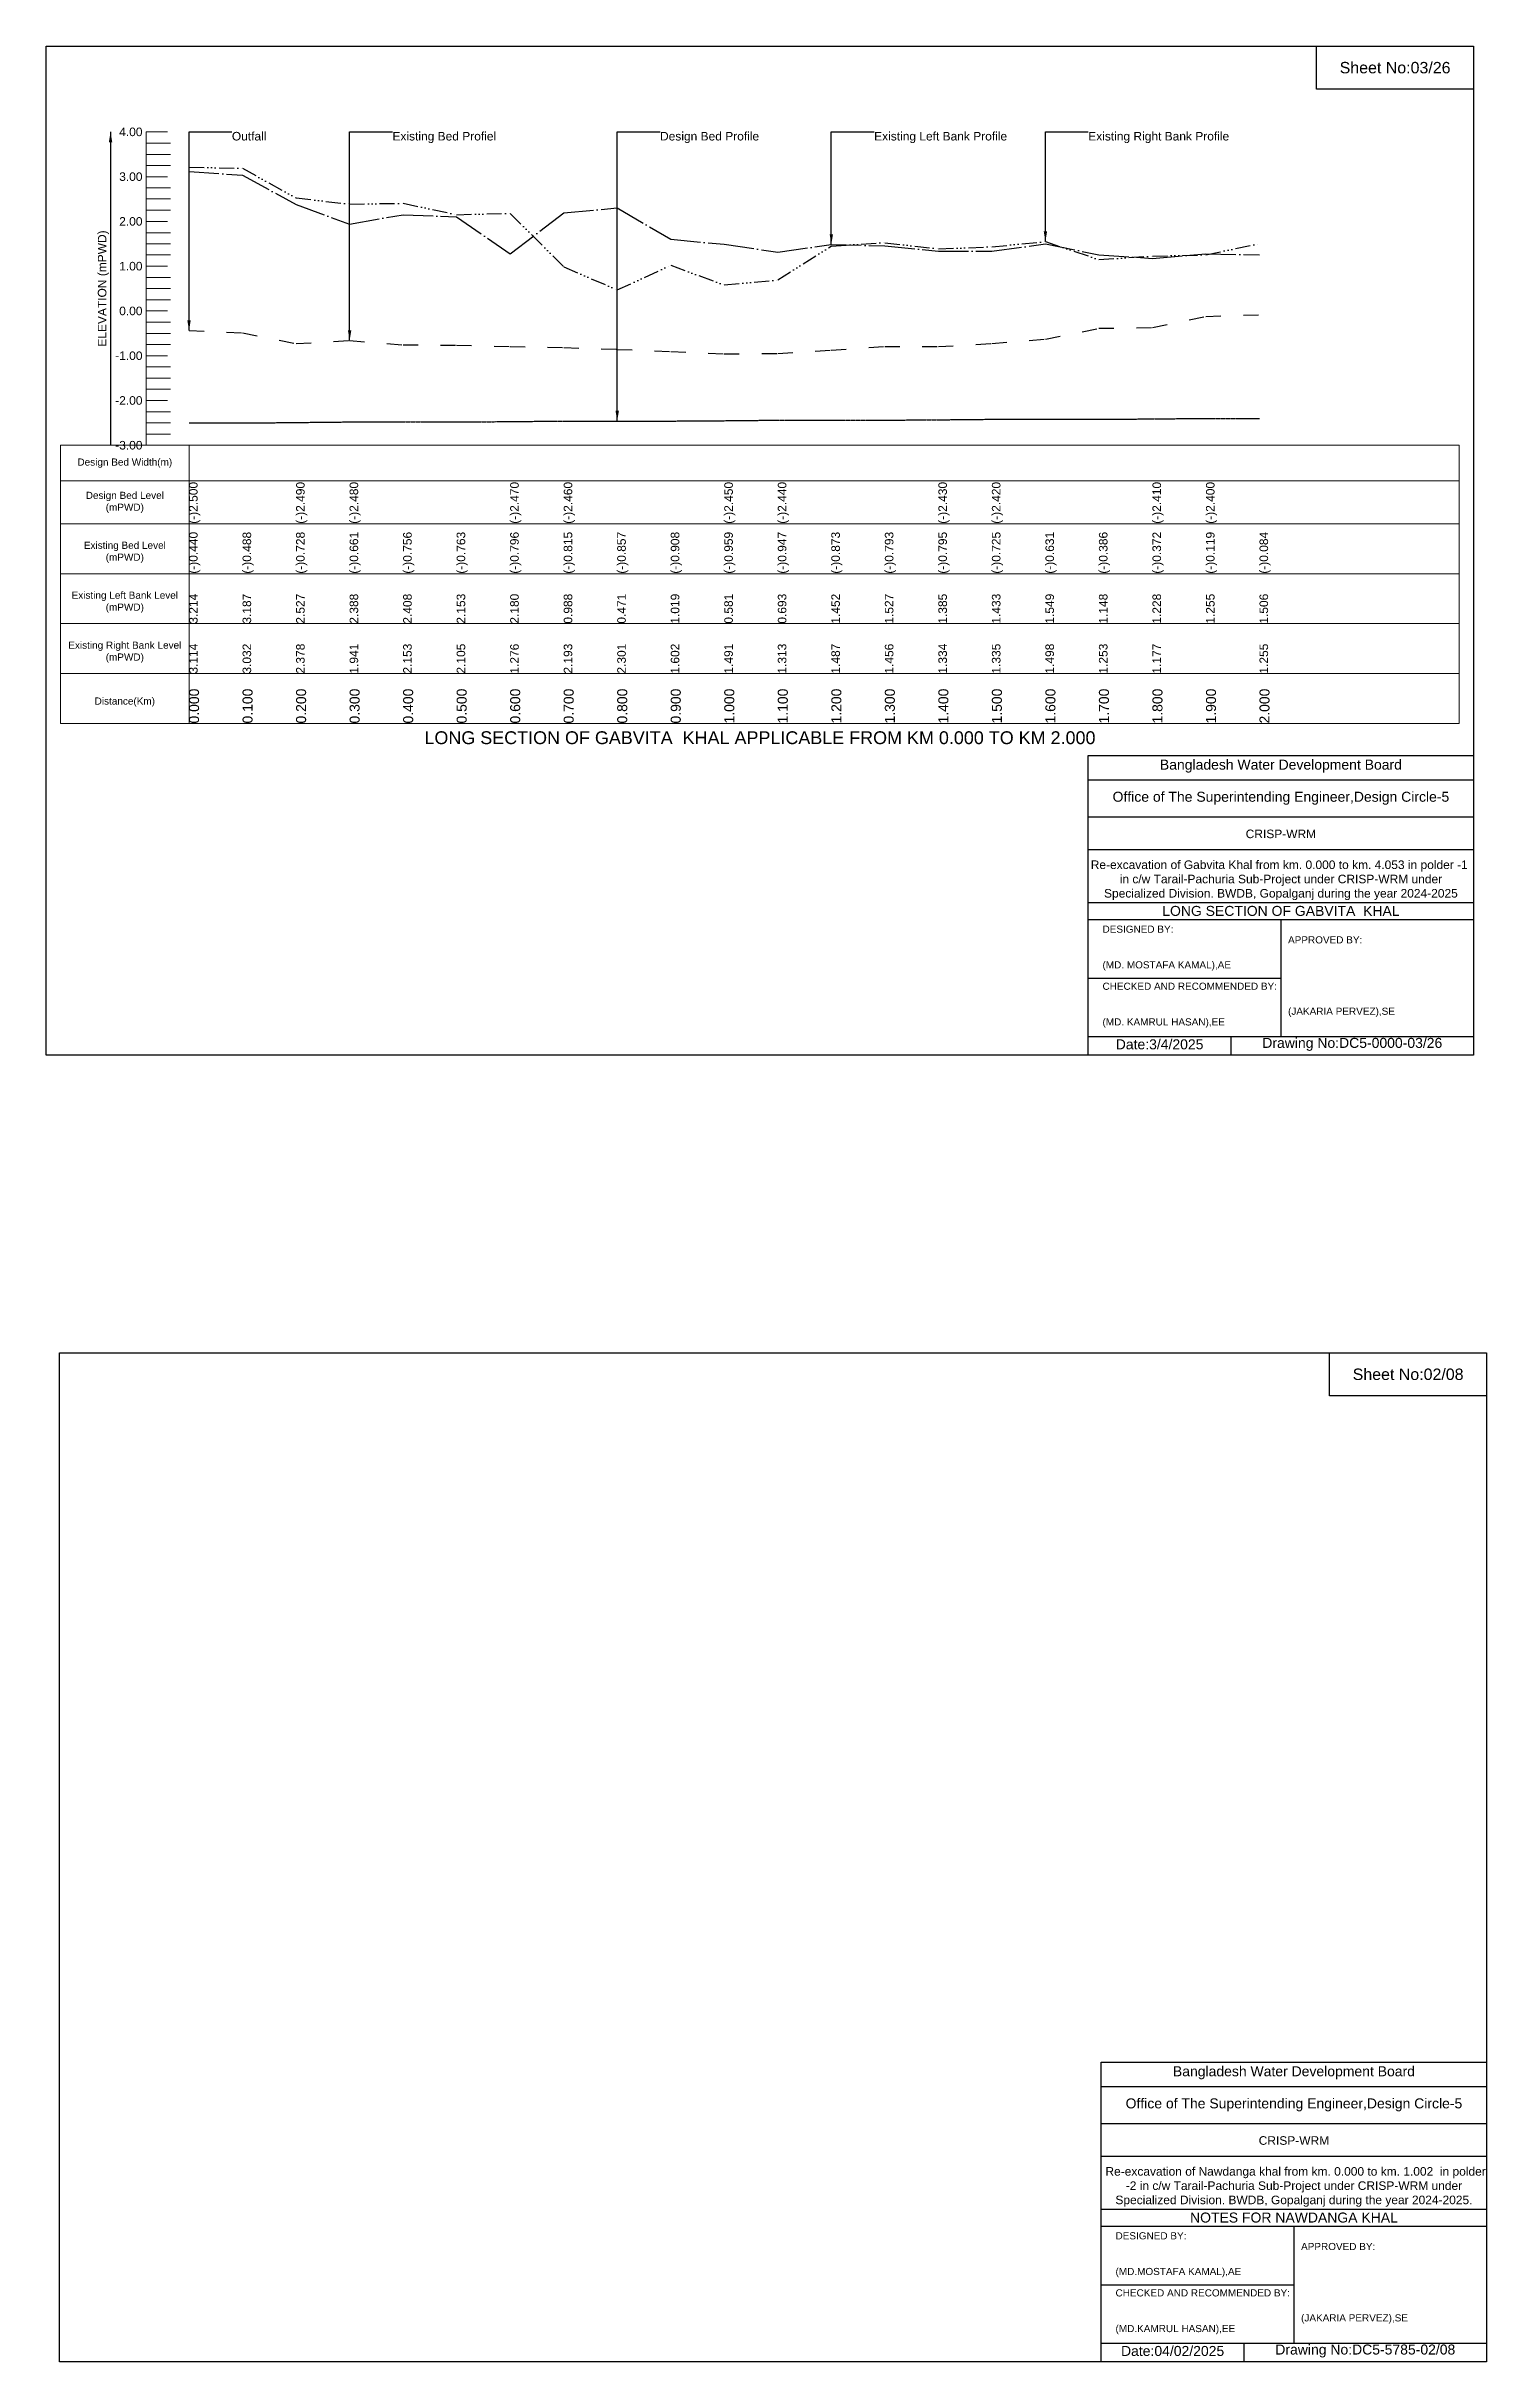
# Model space of a CAD drawing. Header units: feet. Extents: x 91000 to 358000, y -12982 to 34.
# Drawn here: x 120000 to 128073, y -12982 to 0 of the extents above; entities that cross this region are included whole.
import ezdxf

# ---------------------------------------------------------------- set-up
doc = ezdxf.new("R2010")
doc.units = ezdxf.units.FT
doc.header["$LTSCALE"] = 7
doc.header["$MEASUREMENT"] = 0
for name, pattern in [('ACAD_ISO03W100', [30, 12, -18]), ('ACAD_ISO04W100', [30, 24, -3, 0, -3]), ('ACAD_ISO14W100', [24, 12, -3, 0, -3, 0, -3, 0, -3]), ('CENTER', [2, 1.25, -0.25, 0.25, -0.25])]:
    doc.linetypes.add(name, pattern=pattern)
for name, color, linetype, lineweight in [('Design Bed Level Long Section', 7, 'CENTER', 25), ('Existing Bed Level for Long Section', 7, 'ACAD_ISO03W100', 25), ('Existing Left Bank of Long section', 7, 'ACAD_ISO04W100', 25), ('Existing Right Bank of Long Section', 7, 'ACAD_ISO14W100', 25), ('Long Section Border', 7, 'Continuous', 9), ('Long Section Labels', 7, 'Continuous', 9), ('Vscale for Long Section', 7, 'Continuous', 9)]:
    doc.layers.add(name, color=color, linetype=linetype, lineweight=lineweight)
doc.styles.get("Standard").update_dxf_attribs({"font": 'arial.ttf'})
doc.dimstyles.get("Standard").update_dxf_attribs({"dimtxt": 0.18, "dimasz": 0.18, "dimexe": 0.18, "dimexo": 0.0625, "dimgap": 0.09, "dimtad": 0, "dimtih": 1, "dimtoh": 1, "dimdec": 4, "dimzin": 0, "dimdsep": 46, "dimtxsty": 'Standard', "dimcen": 0.09, "dimadec": 0, "dimazin": 0, "dimtfac": 1, "dimtdec": 4, "dimtofl": 0, "dimtmove": 0, "dimatfit": 3, "dimfxl": 1, "dimtolj": 1, "dimtzin": 0, "dimarcsym": 0})

msp = doc.modelspace()

# ---------------------------------------------------------------- texts
at = {"attachment_point": 5}
for s, insert, char_height in [('Sheet No:03/26', (127560, -120), 64), ('Bangladesh Water Development Board', (126920, -4036), 56), ('Office of The Superintending Engineer,Design Circle-5', (126920, -4216), 56), ('Sheet No:02/08', (127633, -7446), 64), ('Bangladesh Water Development Board', (126993, -11362), 56), ('Office of The Superintending Engineer,Design Circle-5', (126993, -11542), 56)]:
    msp.add_mtext(s, dxfattribs=dict(at, insert=insert, char_height=char_height))
for s, insert, char_height, width, attachment_point in [('CRISP-WRM', (126920, -4416), 48, 2240, 5), ('Re-excavation of Gabvita Khal from km. 0.000 to km. 4.053 in polder -1  in c/w Tarail-Pachuria Sub-Project under CRISP-WRM under Specialized Division. BWDB, Gopalganj during the year 2024-2025', (126920, -4676), 48, 2160, 5), ('DESIGNED BY:^J^J^J(MD. MOSTAFA KAMAL),AE', (125920, -5056), 40, 1120, 4), ('LONG SECTION OF GABVITA  KHAL', (126920, -4848), 56, 2240, 5), ('APPROVED BY:^J^J^J^J^J^J(JAKARIA PERVEZ),SE', (126960, -5216), 40, 1120, 4), ('CHECKED AND RECOMMENDED BY:^J^J^J(MD. KAMRUL HASAN),EE', (125920, -5376), 40, 1120, 4), ('Date:3/4/2025 ', (126240, -5596), 56, 1120, 5), ('Drawing No:DC5-0000-03/26', (127320, -5596), 56, 1760, 5), ('CRISP-WRM', (126993, -11742), 48, 2240, 5), (' Re-excavation of Nawdanga khal from km. 0.000 to km. 1.002  in polder -2 in c/w Tarail-Pachuria Sub-Project under CRISP-WRM under Specialized Division. BWDB, Gopalganj during the year 2024-2025.', (126993, -12002), 48, 2160, 5), ('NOTES FOR NAWDANGA KHAL', (126993, -12174), 56, 2240, 5), ('DESIGNED BY:^J^J^J(MD.MOSTAFA KAMAL),AE', (125993, -12382), 40, 1120, 4), ('APPROVED BY:^J^J^J^J^J^J(JAKARIA PERVEZ),SE', (127033, -12542), 40, 1120, 4), ('CHECKED AND RECOMMENDED BY:^J^J^J(MD.KAMRUL HASAN),EE', (125993, -12702), 40, 1120, 4), ('Date:04/02/2025', (126313, -12922), 56, 1120, 5), ('Drawing No:DC5-5785-02/08', (127393, -12922), 56, 1760, 5)]:
    msp.add_mtext(s, dxfattribs=dict(insert=insert, char_height=char_height, width=width, attachment_point=attachment_point))
at = {"layer": 'Long Section Border', "attachment_point": 5}
for s, insert, char_height in [('Design Bed Width(m)', (120440, -2337), 40), ('Design Bed Level^J(mPWD)', (120440, -2557), 40), ('Existing Bed Level^J(mPWD)', (120440, -2837), 40), ('Existing Left Bank Level^J(mPWD)', (120440, -3117), 40), ('Existing Right Bank Level^J(mPWD)', (120440, -3397), 40), ('Distance(Km)', (120440, -3677), 40), ('LONG SECTION OF GABVITA  KHAL APPLICABLE FROM KM 0.000 TO KM 2.000', (124000, -3877), 72)]:
    msp.add_mtext(s, dxfattribs=dict(at, insert=insert, char_height=char_height))
at = {"layer": 'Long Section Labels', "char_height": 48, "attachment_point": 1}
for s, insert in [('Outfall', (121040, -480)), ('Existing Bed Profiel', (121940, -480)), ('Design Bed Profile', (123440, -480)), ('Existing Left Bank Profile', (124640, -480)), ('Existing Right Bank Profile', (125840, -480))]:
    msp.add_mtext(s, dxfattribs=dict(at, insert=insert))
at = {"layer": 'Vscale for Long Section', "char_height": 48, "attachment_point": 6}
for s, insert in [('4.00', (120539, -480)), ('3.00', (120539, -731)), ('2.00', (120539, -982)), ('1.00', (120539, -1233)), ('0.00', (120539, -1484)), ('-1.00', (120539, -1735)), ('-2.00', (120539, -1986)), ('-3.00', (120539, -2237))]:
    msp.add_mtext(s, dxfattribs=dict(at, insert=insert))
at = {"layer": 'Vscale for Long Section', "rotation": 90}
for s, insert, char_height, attachment_point in [('ELEVATION (mPWD)', (120320, -1358), 48, 5), ('(-)2.500', (120800, -2677), 48, 1), ('(-)2.500', (120800, -2677), 48, 1), ('(-)2.490', (121400, -2677), 48, 1), ('(-)2.480', (121700, -2677), 48, 1), ('(-)2.480', (121700, -2677), 48, 1), ('(-)2.480', (121700, -2677), 48, 1), ('(-)2.470', (122600, -2677), 48, 1), ('(-)2.460', (122900, -2677), 48, 1), ('(-)2.460', (122900, -2677), 48, 1), ('(-)2.460', (122900, -2677), 48, 1), ('(-)2.450', (123800, -2677), 48, 1), ('(-)2.440', (124100, -2677), 48, 1), ('(-)2.440', (124100, -2677), 48, 1), ('(-)2.440', (124100, -2677), 48, 1), ('(-)2.430', (125000, -2677), 48, 1), ('(-)2.420', (125300, -2677), 48, 1), ('(-)2.420', (125300, -2677), 48, 1), ('(-)2.420', (125300, -2677), 48, 1), ('(-)2.410', (126200, -2677), 48, 1), ('(-)2.400', (126500, -2677), 48, 1), ('(-)2.400', (126500, -2677), 48, 1), ('(-)0.440', (120800, -2957), 48, 1), ('(-)0.488', (121100, -2957), 48, 1), ('(-)0.728', (121400, -2957), 48, 1), ('(-)0.661', (121700, -2957), 48, 1), ('(-)0.756', (122000, -2957), 48, 1), ('(-)0.763', (122300, -2957), 48, 1), ('(-)0.796', (122600, -2957), 48, 1), ('(-)0.815', (122900, -2957), 48, 1), ('(-)0.857', (123200, -2957), 48, 1), ('(-)0.908', (123500, -2957), 48, 1), ('(-)0.959', (123800, -2957), 48, 1), ('(-)0.947', (124100, -2957), 48, 1), ('(-)0.873', (124400, -2957), 48, 1), ('(-)0.793', (124700, -2957), 48, 1), ('(-)0.795', (125000, -2957), 48, 1), ('(-)0.725', (125300, -2957), 48, 1), ('(-)0.631', (125600, -2957), 48, 1), ('(-)0.386', (125900, -2957), 48, 1), ('(-)0.372', (126200, -2957), 48, 1), ('(-)0.119', (126500, -2957), 48, 1), ('(-)0.084', (126800, -2957), 48, 1), ('3.214', (120800, -3237), 48, 1), ('3.187', (121100, -3237), 48, 1), ('2.527', (121400, -3237), 48, 1), ('2.388', (121700, -3237), 48, 1), ('2.408', (122000, -3237), 48, 1), ('2.153', (122300, -3237), 48, 1), ('2.180', (122600, -3237), 48, 1), ('0.988', (122900, -3237), 48, 1), ('0.471', (123200, -3237), 48, 1), ('1.019', (123500, -3237), 48, 1), ('0.581', (123800, -3237), 48, 1), ('0.693', (124100, -3237), 48, 1), ('1.452', (124400, -3237), 48, 1), ('1.527', (124700, -3237), 48, 1), ('1.385', (125000, -3237), 48, 1), ('1.433', (125300, -3237), 48, 1), ('1.549', (125600, -3237), 48, 1), ('1.148', (125900, -3237), 48, 1), ('1.228', (126200, -3237), 48, 1), ('1.255', (126500, -3237), 48, 1), ('1.506', (126800, -3237), 48, 1), ('3.114', (120800, -3517), 48, 1), ('3.032', (121100, -3517), 48, 1), ('2.378', (121400, -3517), 48, 1), ('1.941', (121700, -3517), 48, 1), ('2.153', (122000, -3517), 48, 1), ('2.105', (122300, -3517), 48, 1), ('1.276', (122600, -3517), 48, 1), ('1.276', (122600, -3517), 48, 1), ('2.193', (122900, -3517), 48, 1), ('2.301', (123200, -3517), 48, 1), ('1.602', (123500, -3517), 48, 1), ('1.491', (123800, -3517), 48, 1), ('1.313', (124100, -3517), 48, 1), ('1.487', (124400, -3517), 48, 1), ('1.456', (124700, -3517), 48, 1), ('1.334', (125000, -3517), 48, 1), ('1.335', (125300, -3517), 48, 1), ('1.498', (125600, -3517), 48, 1), ('1.253', (125900, -3517), 48, 1), ('1.177', (126200, -3517), 48, 1), ('1.255', (126800, -3517), 48, 1), ('0.000', (120800, -3797), 56, 1), ('0.100', (121100, -3797), 56, 1), ('0.200', (121400, -3797), 56, 1), ('0.300', (121700, -3797), 56, 1), ('0.400', (122000, -3797), 56, 1), ('0.500', (122300, -3797), 56, 1), ('0.600', (122600, -3797), 56, 1), ('0.700', (122900, -3797), 56, 1), ('0.800', (123200, -3797), 56, 1), ('0.900', (123500, -3797), 56, 1), ('1.000', (123800, -3797), 56, 1), ('1.100', (124100, -3797), 56, 1), ('1.200', (124400, -3797), 56, 1), ('1.300', (124700, -3797), 56, 1), ('1.400', (125000, -3797), 56, 1), ('1.500', (125300, -3797), 56, 1), ('1.600', (125600, -3797), 56, 1), ('1.700', (125900, -3797), 56, 1), ('1.800', (126200, -3797), 56, 1), ('1.900', (126500, -3797), 56, 1), ('2.000', (126800, -3797), 56, 1)]:
    msp.add_mtext(s, dxfattribs=dict(at, insert=insert, char_height=char_height, attachment_point=attachment_point))

# ---------------------------------------------------------------- linework, layer by layer
for points in [[(120000, 0), (128000, 0), (128000, -5656), (120000, -5656)], [(127120, 0), (128000, 0), (128000, -240), (127120, -240)], [(120073, -7326), (128073, -7326), (128073, -12982), (120073, -12982)], [(127193, -7326), (128073, -7326), (128073, -7566), (127193, -7566)]]:
    msp.add_lwpolyline(points, close=True)
for points in [[(125840, -5656), (125840, -3976), (128000, -3976)], [(125840, -4112), (128000, -4112)], [(125840, -4320), (128000, -4320)], [(125840, -4504), (128000, -4504)], [(125840, -4800), (128000, -4800)], [(125840, -4896), (128000, -4896)], [(126920, -4896), (126920, -5552)], [(125840, -5224), (126920, -5224)], [(125840, -5552), (128000, -5552)], [(126640, -5552), (126640, -5656)], [(125913, -12982), (125913, -11302), (128073, -11302)], [(125913, -11438), (128073, -11438)], [(125913, -11646), (128073, -11646)], [(125913, -11830), (128073, -11830)], [(125913, -12126), (128073, -12126)], [(125913, -12222), (128073, -12222)], [(126993, -12222), (126993, -12878)], [(125913, -12550), (126993, -12550)], [(125913, -12878), (128073, -12878)], [(126713, -12878), (126713, -12982)]]:
    msp.add_lwpolyline(points)
at = {"layer": 'Design Bed Level Long Section'}
msp.add_lwpolyline([(120800, -2112), (121100, -2112), (121400, -2109), (121700, -2106), (122000, -2106), (122300, -2106), (122600, -2104), (122900, -2101), (123200, -2101), (123500, -2101), (123800, -2099), (124100, -2096), (124400, -2096), (124700, -2096), (125000, -2094), (125300, -2091), (125600, -2091), (125900, -2091), (126200, -2089), (126500, -2086), (126800, -2086)], dxfattribs=at)
at = {"layer": 'Existing Bed Level for Long Section'}
msp.add_lwpolyline([(120800, -1594), (121100, -1606), (121400, -1667), (121700, -1650), (122000, -1674), (122300, -1676), (122600, -1684), (122900, -1689), (123200, -1699), (123500, -1712), (123800, -1725), (124100, -1722), (124400, -1703), (124700, -1683), (125000, -1684), (125300, -1666), (125600, -1642), (125900, -1581), (126200, -1577), (126500, -1514), (126800, -1505)], dxfattribs=at)
at = {"layer": 'Existing Left Bank of Long section'}
msp.add_lwpolyline([(120800, -702), (121100, -723), (121400, -887), (121700, -997), (122000, -944), (122300, -956), (122600, -1164), (122900, -934), (123200, -906), (123500, -1082), (123800, -1110), (124100, -1154), (124400, -1111), (124700, -1119), (125000, -1149), (125300, -1149), (125600, -1108), (125900, -1169), (126200, -1189), (126500, -1164), (126800, -1169)], dxfattribs=at)
at = {"layer": 'Existing Right Bank of Long Section'}
msp.add_lwpolyline([(120800, -677), (121100, -684), (121400, -850), (121700, -885), (122000, -880), (122300, -944), (122600, -937), (122900, -1236), (123200, -1366), (123500, -1228), (123800, -1338), (124100, -1310), (124400, -1120), (124700, -1101), (125000, -1136), (125300, -1124), (125600, -1095), (125900, -1196), (126200, -1176), (126500, -1169), (126800, -1106)], dxfattribs=at)
at = {"layer": 'Long Section Border'}
msp.add_lwpolyline([(120080, -2237), (127920, -2237), (127920, -3797), (120080, -3797)], close=True, dxfattribs=at)
for points in [[(120800, -2237), (120800, -3797)], [(120080, -2437), (127920, -2437)], [(120080, -2677), (127920, -2677)], [(120080, -2957), (127920, -2957)], [(120080, -3237), (127920, -3237)], [(120080, -3517), (127920, -3517)]]:
    msp.add_lwpolyline(points, dxfattribs=at)
at = {"layer": 'Vscale for Long Section'}
for points in [[(120560, -2237), (120560, -1986), (120560, -1735), (120560, -1484), (120560, -1233), (120560, -982), (120560, -731), (120560, -480)], [(120560, -480), (120680, -480)], [(120560, -543), (120696, -543)], [(120560, -606), (120696, -606)], [(120560, -668), (120696, -668)], [(120560, -731), (120680, -731)], [(120560, -794), (120696, -794)], [(120560, -856), (120696, -856)], [(120560, -919), (120696, -919)], [(120560, -982), (120680, -982)], [(120560, -1045), (120696, -1045)], [(120560, -1108), (120696, -1108)], [(120560, -1170), (120696, -1170)], [(120560, -1233), (120680, -1233)], [(120560, -1296), (120696, -1296)], [(120560, -1358), (120696, -1358)], [(120560, -1421), (120696, -1421)], [(120560, -1484), (120680, -1484)], [(120560, -1547), (120696, -1547)], [(120560, -1610), (120696, -1610)], [(120560, -1672), (120696, -1672)], [(120560, -1735), (120680, -1735)], [(120560, -1798), (120696, -1798)], [(120560, -1860), (120696, -1860)], [(120560, -1923), (120696, -1923)], [(120560, -1986), (120680, -1986)], [(120560, -2049), (120696, -2049)], [(120560, -2112), (120696, -2112)], [(120560, -2174), (120696, -2174)], [(120560, -2237), (120680, -2237)]]:
    msp.add_lwpolyline(points, dxfattribs=at)

msp.set_redraw_order([(e.dxf.handle, doc.entitydb.next_handle()) for e in msp.query("TEXT MTEXT ATTDEF DIMENSION ARC_DIMENSION")])  # texts and dimensions are drawn at this point

# ---------------------------------------------------------------- leaders
at = {"layer": 'Long Section Labels', "annotation_type": 0, "has_hookline": 1, "hookline_direction": 0}
for points, text_width in [([(120800, -1594), (120800, -480), (121040, -480)], 186), ([(121700, -1650), (121700, -480), (121940, -480)], 571), ([(123200, -2101), (123200, -480), (123440, -480)], 547), ([(124400, -1111), (124400, -480), (124640, -480)], 737), ([(125600, -1095), (125600, -480), (125840, -480)], 782)]:
    msp.add_leader(points, dimstyle='Standard', override={"dimasz": 57.6}, dxfattribs=dict(at, text_width=text_width))
at = {"layer": 'Vscale for Long Section'}
msp.add_leader([(120360, -480), (120360, -2237)], dimstyle='Standard', override={"dimasz": 57.6}, dxfattribs=at)

doc.saveas('drawing.dxf')
